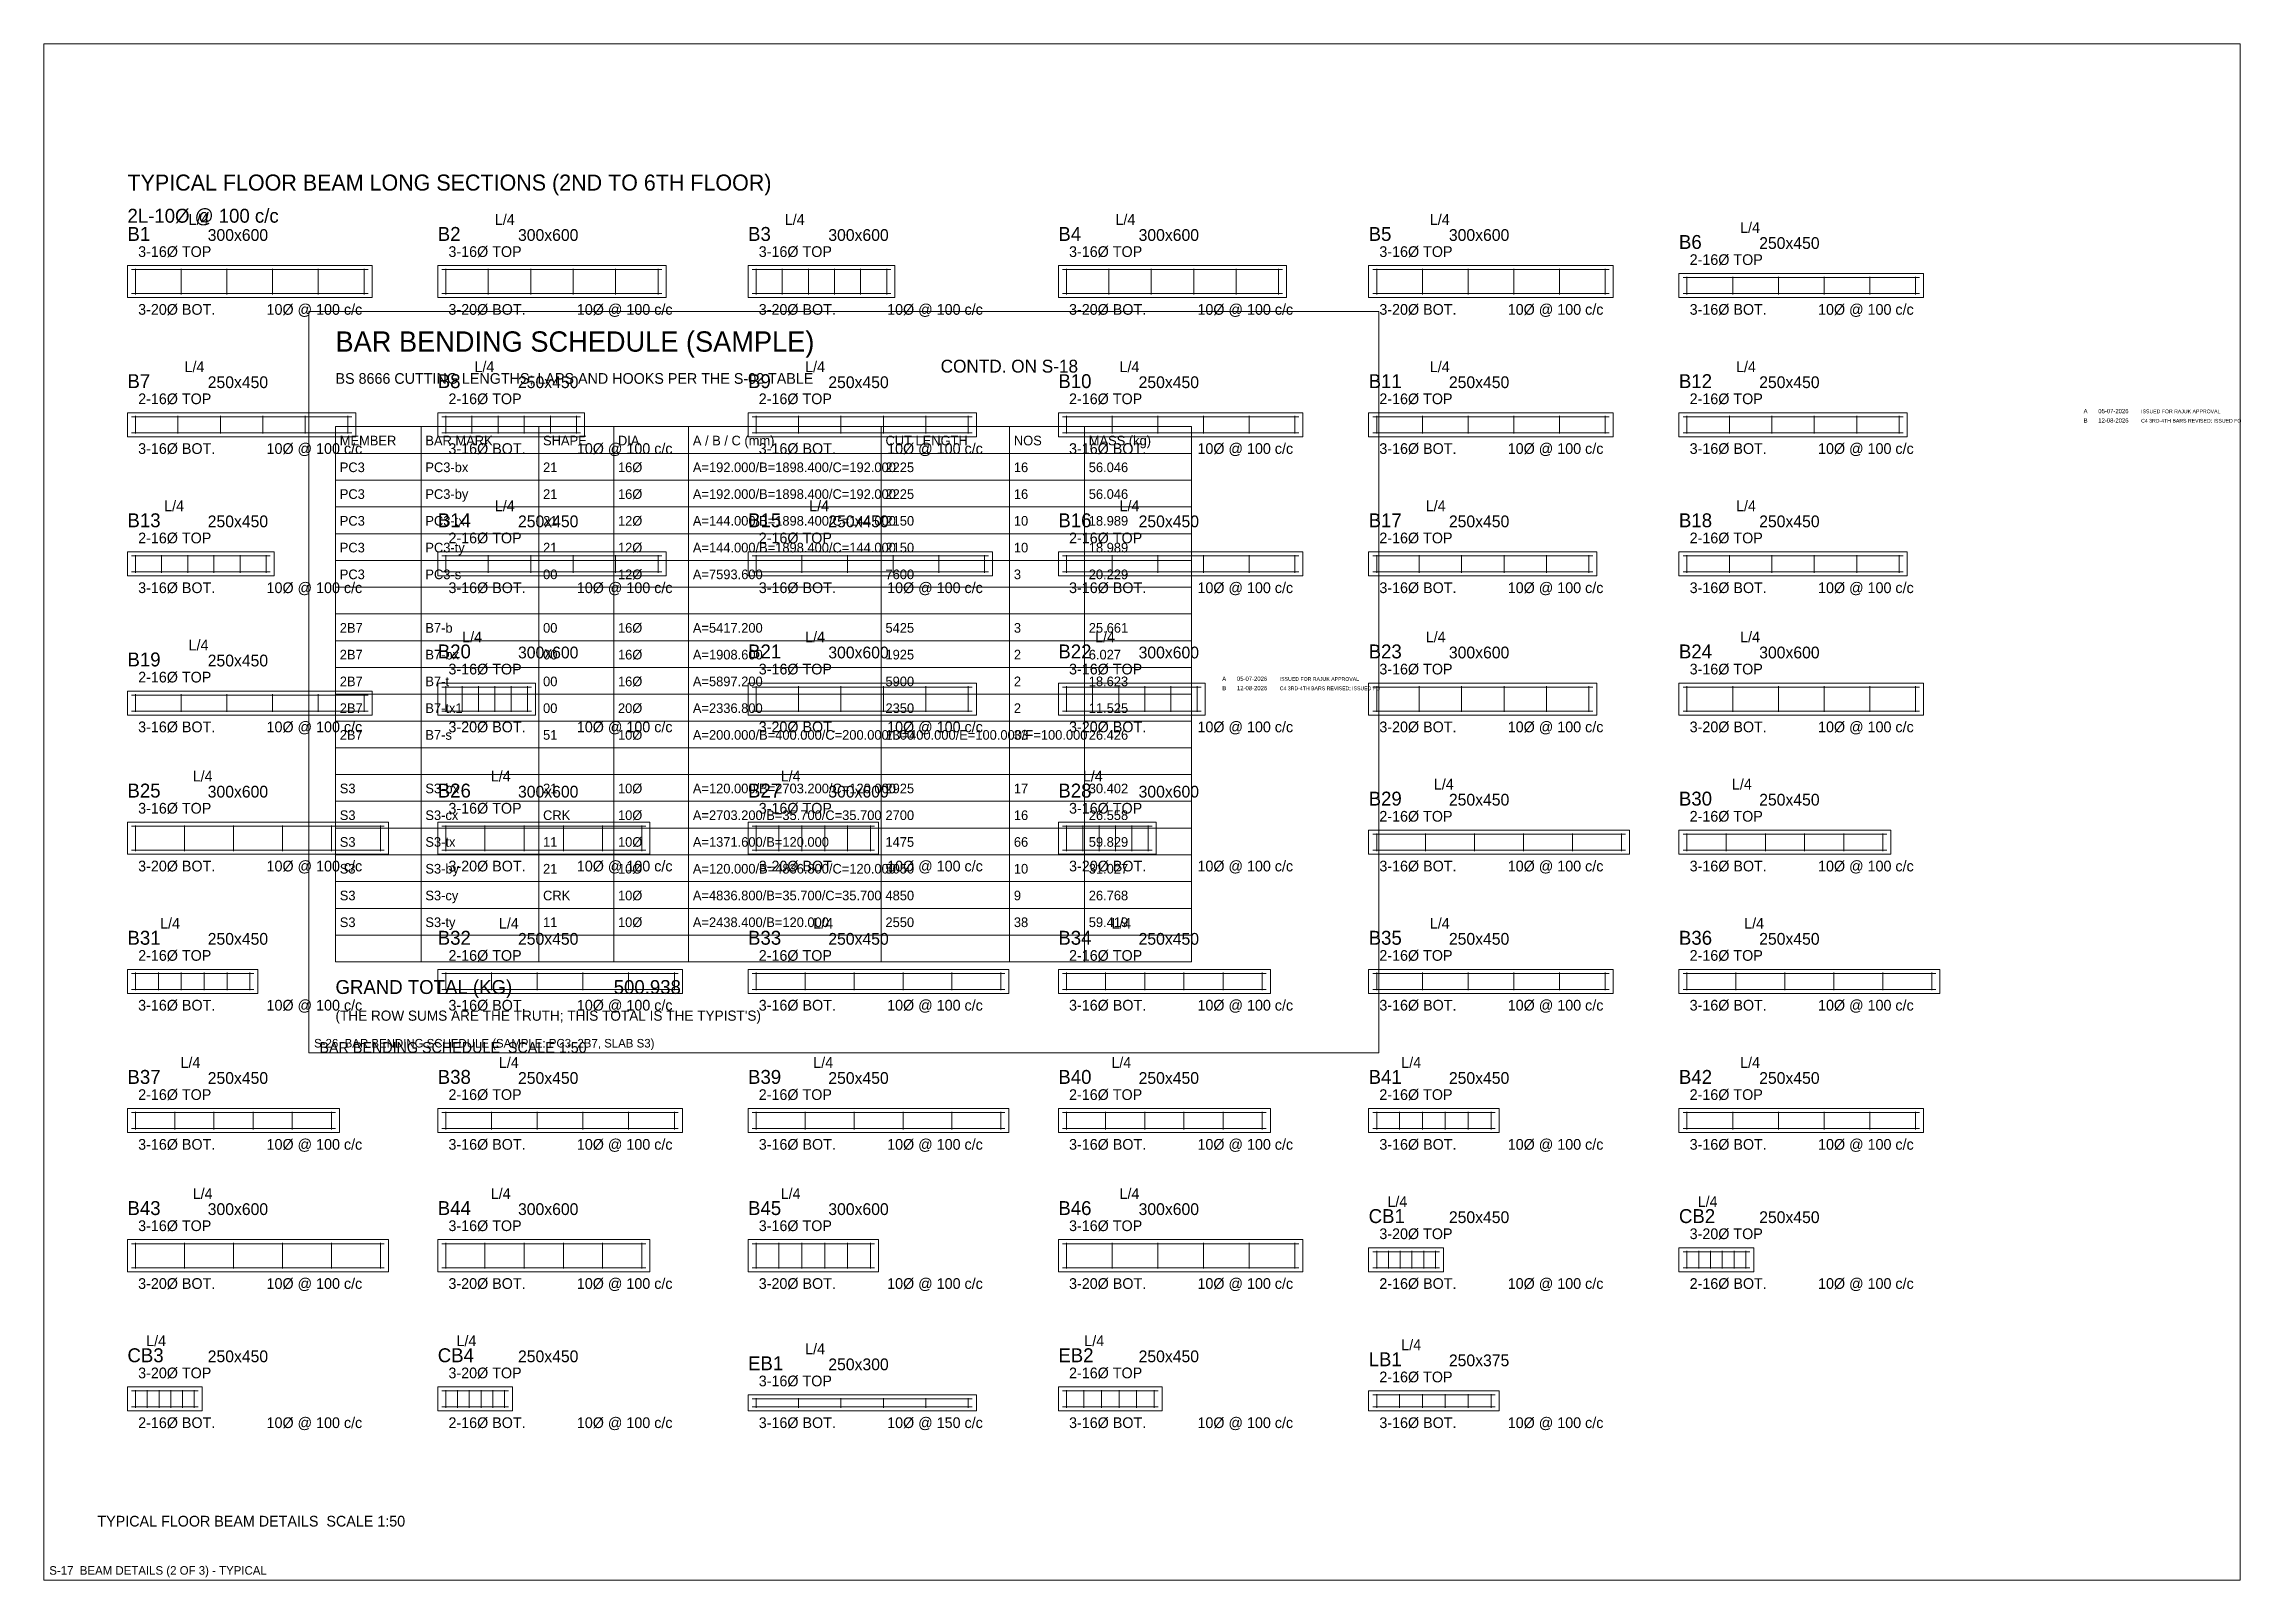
# Model space of a CAD drawing. Extents: x 1000 to 741800, y -207200 to 58400.
# Drawn here: x 95100 to 177200, y -137800 to -80400 of the extents above; entities that cross this region are included whole.
import ezdxf

# ---------------------------------------------------------------- set-up
doc = ezdxf.new("R2010")
doc.units = 0
doc.layers.get('0').update_dxf_attribs({"lineweight": 0, "plot": 0})
for name, color, linetype, lineweight, plot in [('Beam Line', 4, 'Continuous', 0, False), ('Rod-1', 6, 'Continuous', 0, False), ('Rod-2', 2, 'Continuous', 0, False), ('Rod-Stirrup', 3, 'Continuous', 0, False), ('Sheet', 7, 'Continuous', 0, False), ('Text-1', 7, 'Continuous', 0, False), ('Text-2', 7, 'Continuous', 0, False), ('TITLE', 7, 'Continuous', 0, False)]:
    doc.layers.add(name, color=color, linetype=linetype, lineweight=lineweight, plot=plot)

msp = doc.modelspace()

# ---------------------------------------------------------------- texts
at = {"layer": 'Sheet'}
for s, height, p in [('TYPICAL FLOOR BEAM LONG SECTIONS (2ND TO 6TH FLOOR)', 600, (98223.2, -85880)), ('BAR BENDING SCHEDULE (SAMPLE)', 760, (106000, -91900)), ('S-26  BAR BENDING SCHEDULE (SAMPLE: PC3, 2B7, SLAB S3)', 320, (105200, -117900)), ('BAR BENDING SCHEDULE  SCALE 1:50', 400, (105400, -118100)), ('TYPICAL FLOOR BEAM DETAILS  SCALE 1:50', 400, (97100, -135800)), ('S-17  BEAM DETAILS (2 OF 3) - TYPICAL', 320, (95300, -137600))]:
    msp.add_text(s, height=height, dxfattribs=at).set_placement(p)
at = {"layer": 'Text-1'}
for s, height, p in [('B1', 520, (98223.2, -87760)), ('300x600', 440, (101223.2, -87760)), ('B2', 520, (109823.2, -87760)), ('300x600', 440, (112823.2, -87760)), ('B3', 520, (121423.2, -87760)), ('300x600', 440, (124423.2, -87760)), ('B4', 520, (133023.2, -87760)), ('300x600', 440, (136023.2, -87760)), ('B5', 520, (144623.2, -87760)), ('300x600', 440, (147623.2, -87760)), ('B6', 520, (156223.2, -88060)), ('250x450', 440, (159223.2, -88060)), ('B7', 520, (98223.2, -93260)), ('BS 8666 CUTTING LENGTHS; LAPS AND HOOKS PER THE S-02 TABLE', 400, (106000, -93100)), ('B8', 520, (109823.2, -93260)), ('B9', 520, (121423.2, -93260)), ('B10', 520, (133023.2, -93260)), ('B11', 520, (144623.2, -93260)), ('B12', 520, (156223.2, -93260)), ('250x450', 440, (101223.2, -93260)), ('250x450', 440, (112823.2, -93260)), ('250x450', 440, (124423.2, -93260)), ('250x450', 440, (136023.2, -93260)), ('250x450', 440, (147623.2, -93260)), ('250x450', 440, (159223.2, -93260)), ('MEMBER', 360, (106160, -95400)), ('BAR MARK', 360, (109360, -95400)), ('SHAPE', 360, (113760, -95400)), ('DIA', 360, (116560, -95400)), ('A / B / C (mm)', 360, (119360, -95400)), ('CUT LENGTH', 360, (126560, -95400)), ('NOS', 360, (131360, -95400)), ('MASS (kg)', 360, (134160, -95400)), ('PC3', 360, (106160, -96400)), ('PC3-bx', 360, (109360, -96400)), ('21', 360, (113760, -96400)), ('16%%C', 360, (116560, -96400)), ('A=192.000/B=1898.400/C=192.000', 360, (119360, -96400)), ('2225', 360, (126560, -96400)), ('16', 360, (131360, -96400)), ('56.046', 360, (134160, -96400)), ('PC3', 360, (106160, -97400)), ('PC3-by', 360, (109360, -97400)), ('21', 360, (113760, -97400)), ('16%%C', 360, (116560, -97400)), ('A=192.000/B=1898.400/C=192.000', 360, (119360, -97400)), ('2225', 360, (126560, -97400)), ('16', 360, (131360, -97400)), ('56.046', 360, (134160, -97400)), ('B13', 520, (98223.2, -98460)), ('250x450', 440, (101223.2, -98460)), ('PC3', 360, (106160, -98400)), ('PC3-tx', 360, (109360, -98400)), ('B14', 520, (109823.2, -98460)), ('250x450', 440, (112823.2, -98460)), ('21', 360, (113760, -98400)), ('12%%C', 360, (116560, -98400)), ('A=144.000/B=1898.400/C=144.000', 360, (119360, -98400)), ('B15', 520, (121423.2, -98460)), ('250x450', 440, (124423.2, -98460)), ('2150', 360, (126560, -98400)), ('10', 360, (131360, -98400)), ('B16', 520, (133023.2, -98460)), ('18.989', 360, (134160, -98400)), ('250x450', 440, (136023.2, -98460)), ('B17', 520, (144623.2, -98460)), ('250x450', 440, (147623.2, -98460)), ('B18', 520, (156223.2, -98460)), ('250x450', 440, (159223.2, -98460)), ('PC3', 360, (106160, -99400)), ('PC3-ty', 360, (109360, -99400)), ('21', 360, (113760, -99400)), ('12%%C', 360, (116560, -99400)), ('A=144.000/B=1898.400/C=144.000', 360, (119360, -99400)), ('2150', 360, (126560, -99400)), ('10', 360, (131360, -99400)), ('18.989', 360, (134160, -99400)), ('PC3', 360, (106160, -100400)), ('PC3-s', 360, (109360, -100400)), ('00', 360, (113760, -100400)), ('12%%C', 360, (116560, -100400)), ('A=7593.600', 360, (119360, -100400)), ('7600', 360, (126560, -100400)), ('3', 360, (131360, -100400)), ('20.229', 360, (134160, -100400)), ('2B7', 360, (106160, -102400)), ('B7-b', 360, (109360, -102400)), ('00', 360, (113760, -102400)), ('16%%C', 360, (116560, -102400)), ('A=5417.200', 360, (119360, -102400)), ('5425', 360, (126560, -102400)), ('3', 360, (131360, -102400)), ('25.661', 360, (134160, -102400)), ('B19', 520, (98223.2, -103660)), ('250x450', 440, (101223.2, -103660)), ('2B7', 360, (106160, -103400)), ('B7-bx', 360, (109360, -103400)), ('B20', 520, (109823.2, -103360)), ('300x600', 440, (112823.2, -103360)), ('00', 360, (113760, -103400)), ('16%%C', 360, (116560, -103400)), ('A=1908.600', 360, (119360, -103400)), ('B21', 520, (121423.2, -103360)), ('300x600', 440, (124423.2, -103360)), ('1925', 360, (126560, -103400)), ('2', 360, (131360, -103400)), ('B22', 520, (133023.2, -103360)), ('6.027', 360, (134160, -103400)), ('300x600', 440, (136023.2, -103360)), ('B23', 520, (144623.2, -103360)), ('300x600', 440, (147623.2, -103360)), ('B24', 520, (156223.2, -103360)), ('300x600', 440, (159223.2, -103360)), ('2B7', 360, (106160, -104400)), ('B7-t', 360, (109360, -104400)), ('00', 360, (113760, -104400)), ('16%%C', 360, (116560, -104400)), ('A=5897.200', 360, (119360, -104400)), ('5900', 360, (126560, -104400)), ('2', 360, (131360, -104400)), ('18.623', 360, (134160, -104400)), ('2B7', 360, (106160, -105400)), ('B7-tx1', 360, (109360, -105400)), ('00', 360, (113760, -105400)), ('20%%C', 360, (116560, -105400)), ('A=2336.800', 360, (119360, -105400)), ('2350', 360, (126560, -105400)), ('2', 360, (131360, -105400)), ('11.525', 360, (134160, -105400)), ('2B7', 360, (106160, -106400)), ('B7-s', 360, (109360, -106400)), ('51', 360, (113760, -106400)), ('10%%C', 360, (116560, -106400)), ('A=200.000/B=400.000/C=200.000/D=400.000/E=100.000/F=100.000', 360, (119360, -106400)), ('1300', 360, (126560, -106400)), ('33', 360, (131360, -106400)), ('26.426', 360, (134160, -106400)), ('B25', 520, (98223.2, -108560)), ('300x600', 440, (101223.2, -108560)), ('S3', 360, (106160, -108400)), ('S3-bx', 360, (109360, -108400)), ('B26', 520, (109823.2, -108560)), ('300x600', 440, (112823.2, -108560)), ('21', 360, (113760, -108400)), ('10%%C', 360, (116560, -108400)), ('A=120.000/B=2703.200/C=120.000', 360, (119360, -108400)), ('B27', 520, (121423.2, -108560)), ('300x600', 440, (124423.2, -108560)), ('2925', 360, (126560, -108400)), ('17', 360, (131360, -108400)), ('B28', 520, (133023.2, -108560)), ('30.402', 360, (134160, -108400)), ('300x600', 440, (136023.2, -108560)), ('B29', 520, (144623.2, -108860)), ('B30', 520, (156223.2, -108860)), ('S3', 360, (106160, -109400)), ('S3-cx', 360, (109360, -109400)), ('CRK', 360, (113760, -109400)), ('10%%C', 360, (116560, -109400)), ('A=2703.200/B=35.700/C=35.700', 360, (119360, -109400)), ('2700', 360, (126560, -109400)), ('16', 360, (131360, -109400)), ('26.558', 360, (134160, -109400)), ('250x450', 440, (147623.2, -108860)), ('250x450', 440, (159223.2, -108860)), ('S3', 360, (106160, -110400)), ('S3-tx', 360, (109360, -110400)), ('11', 360, (113760, -110400)), ('10%%C', 360, (116560, -110400)), ('A=1371.600/B=120.000', 360, (119360, -110400)), ('1475', 360, (126560, -110400)), ('66', 360, (131360, -110400)), ('59.829', 360, (134160, -110400)), ('S3', 360, (106160, -111400)), ('S3-by', 360, (109360, -111400)), ('21', 360, (113760, -111400)), ('10%%C', 360, (116560, -111400)), ('A=120.000/B=4836.800/C=120.000', 360, (119360, -111400)), ('5050', 360, (126560, -111400)), ('10', 360, (131360, -111400)), ('31.027', 360, (134160, -111400)), ('S3', 360, (106160, -112400)), ('S3-cy', 360, (109360, -112400)), ('CRK', 360, (113760, -112400)), ('10%%C', 360, (116560, -112400)), ('A=4836.800/B=35.700/C=35.700', 360, (119360, -112400)), ('4850', 360, (126560, -112400)), ('9', 360, (131360, -112400)), ('26.768', 360, (134160, -112400)), ('S3', 360, (106160, -113400)), ('S3-ty', 360, (109360, -113400)), ('11', 360, (113760, -113400)), ('10%%C', 360, (116560, -113400)), ('A=2438.400/B=120.000', 360, (119360, -113400)), ('2550', 360, (126560, -113400)), ('38', 360, (131360, -113400)), ('59.419', 360, (134160, -113400)), ('B31', 520, (98223.2, -114060)), ('250x450', 440, (101223.2, -114060)), ('B32', 520, (109823.2, -114060)), ('250x450', 440, (112823.2, -114060)), ('B33', 520, (121423.2, -114060)), ('250x450', 440, (124423.2, -114060)), ('B34', 520, (133023.2, -114060)), ('250x450', 440, (136023.2, -114060)), ('B35', 520, (144623.2, -114060)), ('250x450', 440, (147623.2, -114060)), ('B36', 520, (156223.2, -114060)), ('250x450', 440, (159223.2, -114060)), ('GRAND TOTAL (KG)', 520, (106000, -115900)), ('500.938', 520, (116400, -115900)), ('B37', 520, (98223.2, -119260)), ('250x450', 440, (101223.2, -119260)), ('B38', 520, (109823.2, -119260)), ('250x450', 440, (112823.2, -119260)), ('B39', 520, (121423.2, -119260)), ('250x450', 440, (124423.2, -119260)), ('B40', 520, (133023.2, -119260)), ('250x450', 440, (136023.2, -119260)), ('B41', 520, (144623.2, -119260)), ('250x450', 440, (147623.2, -119260)), ('B42', 520, (156223.2, -119260)), ('250x450', 440, (159223.2, -119260)), ('B43', 520, (98223.2, -124160)), ('300x600', 440, (101223.2, -124160)), ('B44', 520, (109823.2, -124160)), ('300x600', 440, (112823.2, -124160)), ('B45', 520, (121423.2, -124160)), ('300x600', 440, (124423.2, -124160)), ('B46', 520, (133023.2, -124160)), ('300x600', 440, (136023.2, -124160)), ('CB1', 520, (144623.2, -124460)), ('CB2', 520, (156223.2, -124460)), ('250x450', 440, (147623.2, -124460)), ('250x450', 440, (159223.2, -124460)), ('CB3', 520, (98223.2, -129660)), ('250x450', 440, (101223.2, -129660)), ('CB4', 520, (109823.2, -129660)), ('250x450', 440, (112823.2, -129660)), ('EB1', 520, (121423.2, -129960)), ('250x300', 440, (124423.2, -129960)), ('EB2', 520, (133023.2, -129660)), ('250x450', 440, (136023.2, -129660)), ('LB1', 520, (144623.2, -129810)), ('250x375', 440, (147623.2, -129810))]:
    msp.add_text(s, height=height, dxfattribs=at).set_placement(p)
at = {"layer": 'Text-2'}
for s, height, p in [('2L-10%%c @ 100 c/c', 520, (98223.2, -87080)), ('L/4', 400, (100509.2, -87160)), ('L/4', 400, (111956.8, -87160)), ('L/4', 400, (122794.8, -87160)), ('L/4', 400, (135156.8, -87160)), ('L/4', 400, (146909.2, -87160)), ('L/4', 400, (158509.2, -87460)), ('3-16%%C TOP', 400, (98623.2, -88360)), ('3-16%%C TOP', 400, (110223.2, -88360)), ('3-16%%C TOP', 400, (121823.2, -88360)), ('3-16%%C TOP', 400, (133423.2, -88360)), ('3-16%%C TOP', 400, (145023.2, -88360)), ('2-16%%C TOP', 400, (156623.2, -88660)), ('3-20%%C BOT.', 400, (98623.2, -90520)), ('10%%C @ 100 c/c', 400, (103423.2, -90520)), ('3-20%%C BOT.', 400, (110223.2, -90520)), ('10%%C @ 100 c/c', 400, (115023.2, -90520)), ('3-20%%C BOT.', 400, (121823.2, -90520)), ('10%%C @ 100 c/c', 400, (126623.2, -90520)), ('3-20%%C BOT.', 400, (133423.2, -90520)), ('10%%C @ 100 c/c', 400, (138223.2, -90520)), ('3-20%%C BOT.', 400, (145023.2, -90520)), ('10%%C @ 100 c/c', 400, (149823.2, -90520)), ('3-16%%C BOT.', 400, (156623.2, -90520)), ('10%%C @ 100 c/c', 400, (161423.2, -90520)), ('L/4', 400, (100356.8, -92660)), ('L/4', 400, (111194.8, -92660)), ('L/4', 400, (123556.8, -92660)), ('CONTD. ON S-18', 480, (128623.2, -92680)), ('L/4', 400, (135309.2, -92660)), ('L/4', 400, (146909.2, -92660)), ('L/4', 400, (158356.8, -92660)), ('2-16%%C TOP', 400, (98623.2, -93860)), ('2-16%%C TOP', 400, (110223.2, -93860)), ('2-16%%C TOP', 400, (121823.2, -93860)), ('2-16%%C TOP', 400, (133423.2, -93860)), ('2-16%%C TOP', 400, (145023.2, -93860)), ('2-16%%C TOP', 400, (156623.2, -93860)), ('3-16%%C BOT.', 400, (98623.2, -95720)), ('10%%C @ 100 c/c', 400, (103423.2, -95720)), ('3-16%%C BOT.', 400, (110223.2, -95720)), ('10%%C @ 100 c/c', 400, (115023.2, -95720)), ('3-16%%C BOT.', 400, (121823.2, -95720)), ('10%%C @ 100 c/c', 400, (126623.2, -95720)), ('3-16%%C BOT.', 400, (133423.2, -95720)), ('10%%C @ 100 c/c', 400, (138223.2, -95720)), ('3-16%%C BOT.', 400, (145023.2, -95720)), ('10%%C @ 100 c/c', 400, (149823.2, -95720)), ('3-16%%C BOT.', 400, (156623.2, -95720)), ('10%%C @ 100 c/c', 400, (161423.2, -95720)), ('L/4', 400, (99594.8, -97860)), ('L/4', 400, (111956.8, -97860)), ('L/4', 400, (123709.2, -97860)), ('L/4', 400, (135309.2, -97860)), ('L/4', 400, (146756.8, -97860)), ('L/4', 400, (158356.8, -97860)), ('2-16%%C TOP', 400, (98623.2, -99060)), ('2-16%%C TOP', 400, (110223.2, -99060)), ('2-16%%C TOP', 400, (121823.2, -99060)), ('2-16%%C TOP', 400, (133423.2, -99060)), ('2-16%%C TOP', 400, (145023.2, -99060)), ('2-16%%C TOP', 400, (156623.2, -99060)), ('3-16%%C BOT.', 400, (98623.2, -100920)), ('10%%C @ 100 c/c', 400, (103423.2, -100920)), ('3-16%%C BOT.', 400, (110223.2, -100920)), ('10%%C @ 100 c/c', 400, (115023.2, -100920)), ('3-16%%C BOT.', 400, (121823.2, -100920)), ('10%%C @ 100 c/c', 400, (126623.2, -100920)), ('3-16%%C BOT.', 400, (133423.2, -100920)), ('10%%C @ 100 c/c', 400, (138223.2, -100920)), ('3-16%%C BOT.', 400, (145023.2, -100920)), ('10%%C @ 100 c/c', 400, (149823.2, -100920)), ('3-16%%C BOT.', 400, (156623.2, -100920)), ('10%%C @ 100 c/c', 400, (161423.2, -100920)), ('L/4', 400, (110737.6, -102760)), ('L/4', 400, (123556.8, -102760)), ('L/4', 400, (134394.8, -102760)), ('L/4', 400, (146756.8, -102760)), ('L/4', 400, (158509.2, -102760)), ('L/4', 400, (100509.2, -103060)), ('2-16%%C TOP', 400, (98623.2, -104260)), ('3-16%%C TOP', 400, (110223.2, -103960)), ('3-16%%C TOP', 400, (121823.2, -103960)), ('3-16%%C TOP', 400, (133423.2, -103960)), ('3-16%%C TOP', 400, (145023.2, -103960)), ('3-16%%C TOP', 400, (156623.2, -103960)), ('3-16%%C BOT.', 400, (98623.2, -106120)), ('10%%C @ 100 c/c', 400, (103423.2, -106120)), ('3-20%%C BOT.', 400, (110223.2, -106120)), ('10%%C @ 100 c/c', 400, (115023.2, -106120)), ('3-20%%C BOT.', 400, (121823.2, -106120)), ('10%%C @ 100 c/c', 400, (126623.2, -106120)), ('3-20%%C BOT.', 400, (133423.2, -106120)), ('10%%C @ 100 c/c', 400, (138223.2, -106120)), ('3-20%%C BOT.', 400, (145023.2, -106120)), ('10%%C @ 100 c/c', 400, (149823.2, -106120)), ('3-20%%C BOT.', 400, (156623.2, -106120)), ('10%%C @ 100 c/c', 400, (161423.2, -106120)), ('L/4', 400, (100661.6, -107960)), ('L/4', 400, (111804.4, -107960)), ('L/4', 400, (122642.4, -107960)), ('L/4', 400, (133937.6, -107960)), ('L/4', 400, (147061.6, -108260)), ('L/4', 400, (158204.4, -108260)), ('3-16%%C TOP', 400, (98623.2, -109160)), ('3-16%%C TOP', 400, (110223.2, -109160)), ('3-16%%C TOP', 400, (121823.2, -109160)), ('3-16%%C TOP', 400, (133423.2, -109160)), ('2-16%%C TOP', 400, (145023.2, -109460)), ('2-16%%C TOP', 400, (156623.2, -109460)), ('3-20%%C BOT.', 400, (98623.2, -111320)), ('10%%C @ 100 c/c', 400, (103423.2, -111320)), ('3-20%%C BOT.', 400, (110223.2, -111320)), ('10%%C @ 100 c/c', 400, (115023.2, -111320)), ('3-20%%C BOT.', 400, (121823.2, -111320)), ('10%%C @ 100 c/c', 400, (126623.2, -111320)), ('3-20%%C BOT.', 400, (133423.2, -111320)), ('10%%C @ 100 c/c', 400, (138223.2, -111320)), ('3-16%%C BOT.', 400, (145023.2, -111320)), ('10%%C @ 100 c/c', 400, (149823.2, -111320)), ('3-16%%C BOT.', 400, (156623.2, -111320)), ('10%%C @ 100 c/c', 400, (161423.2, -111320)), ('L/4', 400, (99442.4, -113460)), ('L/4', 400, (112109.2, -113460)), ('L/4', 400, (123861.6, -113460)), ('L/4', 400, (135004.4, -113460)), ('L/4', 400, (146909.2, -113460)), ('L/4', 400, (158661.6, -113460)), ('2-16%%C TOP', 400, (98623.2, -114660)), ('2-16%%C TOP', 400, (110223.2, -114660)), ('2-16%%C TOP', 400, (121823.2, -114660)), ('2-16%%C TOP', 400, (133423.2, -114660)), ('2-16%%C TOP', 400, (145023.2, -114660)), ('2-16%%C TOP', 400, (156623.2, -114660)), ('3-16%%C BOT.', 400, (98623.2, -116520)), ('10%%C @ 100 c/c', 400, (103423.2, -116520)), ("(THE ROW SUMS ARE THE TRUTH; THIS TOTAL IS THE TYPIST'S)", 380, (106000, -116900)), ('3-16%%C BOT.', 400, (110223.2, -116520)), ('10%%C @ 100 c/c', 400, (115023.2, -116520)), ('3-16%%C BOT.', 400, (121823.2, -116520)), ('10%%C @ 100 c/c', 400, (126623.2, -116520)), ('3-16%%C BOT.', 400, (133423.2, -116520)), ('10%%C @ 100 c/c', 400, (138223.2, -116520)), ('3-16%%C BOT.', 400, (145023.2, -116520)), ('10%%C @ 100 c/c', 400, (149823.2, -116520)), ('3-16%%C BOT.', 400, (156623.2, -116520)), ('10%%C @ 100 c/c', 400, (161423.2, -116520)), ('L/4', 400, (100204.4, -118660)), ('L/4', 400, (112109.2, -118660)), ('L/4', 400, (123861.6, -118660)), ('L/4', 400, (135004.4, -118660)), ('L/4', 400, (145842.4, -118660)), ('L/4', 400, (158509.2, -118660)), ('2-16%%C TOP', 400, (98623.2, -119860)), ('2-16%%C TOP', 400, (110223.2, -119860)), ('2-16%%C TOP', 400, (121823.2, -119860)), ('2-16%%C TOP', 400, (133423.2, -119860)), ('2-16%%C TOP', 400, (145023.2, -119860)), ('2-16%%C TOP', 400, (156623.2, -119860)), ('3-16%%C BOT.', 400, (98623.2, -121720)), ('10%%C @ 100 c/c', 400, (103423.2, -121720)), ('3-16%%C BOT.', 400, (110223.2, -121720)), ('10%%C @ 100 c/c', 400, (115023.2, -121720)), ('3-16%%C BOT.', 400, (121823.2, -121720)), ('10%%C @ 100 c/c', 400, (126623.2, -121720)), ('3-16%%C BOT.', 400, (133423.2, -121720)), ('10%%C @ 100 c/c', 400, (138223.2, -121720)), ('3-16%%C BOT.', 400, (145023.2, -121720)), ('10%%C @ 100 c/c', 400, (149823.2, -121720)), ('3-16%%C BOT.', 400, (156623.2, -121720)), ('10%%C @ 100 c/c', 400, (161423.2, -121720)), ('L/4', 400, (100661.6, -123560)), ('L/4', 400, (111804.4, -123560)), ('L/4', 400, (122642.4, -123560)), ('L/4', 400, (135309.2, -123560)), ('L/4', 400, (145322.7, -123860)), ('L/4', 400, (156922.7, -123860)), ('3-16%%C TOP', 400, (98623.2, -124760)), ('3-16%%C TOP', 400, (110223.2, -124760)), ('3-16%%C TOP', 400, (121823.2, -124760)), ('3-16%%C TOP', 400, (133423.2, -124760)), ('3-20%%C TOP', 400, (145023.2, -125060)), ('3-20%%C TOP', 400, (156623.2, -125060)), ('3-20%%C BOT.', 400, (98623.2, -126920)), ('10%%C @ 100 c/c', 400, (103423.2, -126920)), ('3-20%%C BOT.', 400, (110223.2, -126920)), ('10%%C @ 100 c/c', 400, (115023.2, -126920)), ('3-20%%C BOT.', 400, (121823.2, -126920)), ('10%%C @ 100 c/c', 400, (126623.2, -126920)), ('3-20%%C BOT.', 400, (133423.2, -126920)), ('10%%C @ 100 c/c', 400, (138223.2, -126920)), ('2-16%%C BOT.', 400, (145023.2, -126920)), ('10%%C @ 100 c/c', 400, (149823.2, -126920)), ('2-16%%C BOT.', 400, (156623.2, -126920)), ('10%%C @ 100 c/c', 400, (161423.2, -126920)), ('L/4', 400, (98922.7, -129060)), ('L/4', 400, (110522.7, -129060)), ('L/4', 400, (133993.0676610755, -129060)), ('L/4', 400, (145842.4, -129210)), ('L/4', 400, (123556.8, -129360)), ('3-20%%C TOP', 400, (98623.2, -130260)), ('3-20%%C TOP', 400, (110223.2, -130260)), ('3-16%%C TOP', 400, (121823.2, -130560)), ('2-16%%C TOP', 400, (133423.2, -130260)), ('2-16%%C TOP', 400, (145023.2, -130410)), ('2-16%%C BOT.', 400, (98623.2, -132120)), ('10%%C @ 100 c/c', 400, (103423.2, -132120)), ('2-16%%C BOT.', 400, (110223.2, -132120)), ('10%%C @ 100 c/c', 400, (115023.2, -132120)), ('3-16%%C BOT.', 400, (121823.2, -132120)), ('10%%C @ 150 c/c', 400, (126623.2, -132120)), ('3-16%%C BOT.', 400, (133423.2, -132120)), ('10%%C @ 100 c/c', 400, (138223.2, -132120)), ('3-16%%C BOT.', 400, (145023.2, -132120)), ('10%%C @ 100 c/c', 400, (149823.2, -132120))]:
    msp.add_text(s, height=height, dxfattribs=at).set_placement(p)
at = {"layer": 'TITLE'}
for s, height, p in [('A', 160, (171350, -94200)), ('B', 160, (171350, -94550)), ('05-07-2026', 160, (171900, -94200)), ('12-08-2026', 160, (171900, -94550)), ('C4 3RD-4TH BARS REVISED; ISSUED FO', 140, (173500, -94550)), ('ISSUED FOR RAJUK APPROVAL', 140, (173500, -94200)), ('A', 160, (139150, -104200)), ('05-07-2026', 160, (139700, -104200)), ('ISSUED FOR RAJUK APPROVAL', 140, (141300, -104200)), ('B', 160, (139150, -104550)), ('12-08-2026', 160, (139700, -104550)), ('C4 3RD-4TH BARS REVISED; ISSUED FO', 140, (141300, -104550))]:
    msp.add_text(s, height=height, dxfattribs=at).set_placement(p)

# ---------------------------------------------------------------- linework, layer by layer
for p, q in [((106000, -94700), (138000, -94700)), ((106000, -94700), (106000, -114700)), ((109200, -94700), (109200, -114700)), ((113600, -94700), (113600, -114700)), ((116400, -94700), (116400, -114700)), ((119200, -94700), (119200, -114700)), ((126400, -94700), (126400, -114700)), ((131200, -94700), (131200, -114700)), ((134000, -94700), (134000, -114700)), ((138000, -94700), (138000, -114700)), ((106000, -95700), (138000, -95700)), ((106000, -96700), (138000, -96700)), ((106000, -97700), (138000, -97700)), ((106000, -98700), (138000, -98700)), ((106000, -99700), (138000, -99700)), ((106000, -100700), (138000, -100700)), ((106000, -101700), (138000, -101700)), ((106000, -102700), (138000, -102700)), ((106000, -103700), (138000, -103700)), ((106000, -104700), (138000, -104700)), ((106000, -105700), (138000, -105700)), ((106000, -106700), (138000, -106700)), ((106000, -107700), (138000, -107700)), ((106000, -108700), (138000, -108700)), ((106000, -109700), (138000, -109700)), ((106000, -110700), (138000, -110700)), ((106000, -111700), (138000, -111700)), ((106000, -112700), (138000, -112700)), ((106000, -113700), (138000, -113700)), ((106000, -114700), (138000, -114700))]:
    msp.add_line(p, q)
at = {"layer": 'Beam Line'}
for points in [[(98223.2, -89880), (107367.2, -89880), (107367.2, -88680), (98223.2, -88680)], [(109823.2, -89880), (118357.6, -89880), (118357.6, -88680), (109823.2, -88680)], [(121423.2, -89880), (126909.6, -89880), (126909.6, -88680), (121423.2, -88680)], [(133023.2, -89880), (141557.6, -89880), (141557.6, -88680), (133023.2, -88680)], [(144623.2, -89880), (153767.2, -89880), (153767.2, -88680), (144623.2, -88680)], [(156223.2, -89880), (165367.2, -89880), (165367.2, -88980), (156223.2, -88980)], [(98223.2, -95080), (106757.6, -95080), (106757.6, -94180), (98223.2, -94180)], [(109823.2, -95080), (115309.6, -95080), (115309.6, -94180), (109823.2, -94180)], [(121423.2, -95080), (129957.6, -95080), (129957.6, -94180), (121423.2, -94180)], [(133023.2, -95080), (142167.2, -95080), (142167.2, -94180), (133023.2, -94180)], [(144623.2, -95080), (153767.2, -95080), (153767.2, -94180), (144623.2, -94180)], [(156223.2, -95080), (164757.6, -95080), (164757.6, -94180), (156223.2, -94180)], [(98223.2, -100280), (103709.6, -100280), (103709.6, -99380), (98223.2, -99380)], [(109823.2, -100280), (118357.6, -100280), (118357.6, -99380), (109823.2, -99380)], [(121423.2, -100280), (130567.2, -100280), (130567.2, -99380), (121423.2, -99380)], [(133023.2, -100280), (142167.2, -100280), (142167.2, -99380), (133023.2, -99380)], [(144623.2, -100280), (153157.6, -100280), (153157.6, -99380), (144623.2, -99380)], [(156223.2, -100280), (164757.6, -100280), (164757.6, -99380), (156223.2, -99380)], [(98223.2, -105480), (107367.2, -105480), (107367.2, -104580), (98223.2, -104580)], [(109823.2, -105480), (113480.8, -105480), (113480.8, -104280), (109823.2, -104280)], [(121423.2, -105480), (129957.6, -105480), (129957.6, -104280), (121423.2, -104280)], [(133023.2, -105480), (138509.6, -105480), (138509.6, -104280), (133023.2, -104280)], [(144623.2, -105480), (153157.6, -105480), (153157.6, -104280), (144623.2, -104280)], [(156223.2, -105480), (165367.2, -105480), (165367.2, -104280), (156223.2, -104280)], [(98223.2, -110680), (107976.8, -110680), (107976.8, -109480), (98223.2, -109480)], [(109823.2, -110680), (117748, -110680), (117748, -109480), (109823.2, -109480)], [(121423.2, -110680), (126300, -110680), (126300, -109480), (121423.2, -109480)], [(133023.2, -110680), (136680.8, -110680), (136680.8, -109480), (133023.2, -109480)], [(144623.2, -110680), (154376.8, -110680), (154376.8, -109780), (144623.2, -109780)], [(156223.2, -110680), (164148, -110680), (164148, -109780), (156223.2, -109780)], [(98223.2, -115880), (103100, -115880), (103100, -114980), (98223.2, -114980)], [(109823.2, -115880), (118967.2, -115880), (118967.2, -114980), (109823.2, -114980)], [(121423.2, -115880), (131176.8, -115880), (131176.8, -114980), (121423.2, -114980)], [(133023.2, -115880), (140948, -115880), (140948, -114980), (133023.2, -114980)], [(144623.2, -115880), (153767.2, -115880), (153767.2, -114980), (144623.2, -114980)], [(156223.2, -115880), (165976.8, -115880), (165976.8, -114980), (156223.2, -114980)], [(98223.2, -121080), (106148, -121080), (106148, -120180), (98223.2, -120180)], [(109823.2, -121080), (118967.2, -121080), (118967.2, -120180), (109823.2, -120180)], [(121423.2, -121080), (131176.8, -121080), (131176.8, -120180), (121423.2, -120180)], [(133023.2, -121080), (140948, -121080), (140948, -120180), (133023.2, -120180)], [(144623.2, -121080), (149500, -121080), (149500, -120180), (144623.2, -120180)], [(156223.2, -121080), (165367.2, -121080), (165367.2, -120180), (156223.2, -120180)], [(98223.2, -126280), (107976.8, -126280), (107976.8, -125080), (98223.2, -125080)], [(109823.2, -126280), (117748, -126280), (117748, -125080), (109823.2, -125080)], [(121423.2, -126280), (126300, -126280), (126300, -125080), (121423.2, -125080)], [(133023.2, -126280), (142167.2, -126280), (142167.2, -125080), (133023.2, -125080)], [(144623.2, -126280), (147421.2, -126280), (147421.2, -125380), (144623.2, -125380)], [(156223.2, -126280), (159021.2, -126280), (159021.2, -125380), (156223.2, -125380)], [(98223.2, -131480), (101021.2, -131480), (101021.2, -130580), (98223.2, -130580)], [(109823.2, -131480), (112621.2, -131480), (112621.2, -130580), (109823.2, -130580)], [(121423.2, -131480), (129957.6, -131480), (129957.6, -130880), (121423.2, -130880)], [(133023.2, -131480), (136902.6706443019, -131480), (136902.6706443019, -130580), (133023.2, -130580)], [(144623.2, -131480), (149500, -131480), (149500, -130730), (144623.2, -130730)]]:
    msp.add_lwpolyline(points, close=True, dxfattribs=at)
at = {"layer": 'Rod-1'}
for p, q in [((98375.2, -88832), (107215.2, -88832)), ((109975.2, -88832), (118205.6, -88832)), ((121575.2, -88832), (126757.6, -88832)), ((133175.2, -88832), (141405.6, -88832)), ((144775.2, -88832), (153615.2, -88832)), ((156375.2, -89132), (165215.2, -89132)), ((98375.2, -94332), (106605.6, -94332)), ((109975.2, -94332), (115157.6, -94332)), ((121575.2, -94332), (129805.6, -94332)), ((133175.2, -94332), (142015.2, -94332)), ((144775.2, -94332), (153615.2, -94332)), ((156375.2, -94332), (164605.6, -94332)), ((98375.2, -99532), (103557.6, -99532)), ((109975.2, -99532), (118205.6, -99532)), ((121575.2, -99532), (130415.2, -99532)), ((133175.2, -99532), (142015.2, -99532)), ((144775.2, -99532), (153005.6, -99532)), ((156375.2, -99532), (164605.6, -99532)), ((98375.2, -104732), (107215.2, -104732)), ((109975.2, -104432), (113328.8, -104432)), ((121575.2, -104432), (129805.6, -104432)), ((133175.2, -104432), (138357.6, -104432)), ((144775.2, -104432), (153005.6, -104432)), ((156375.2, -104432), (165215.2, -104432)), ((98375.2, -109632), (107824.8, -109632)), ((109975.2, -109632), (117596, -109632)), ((121575.2, -109632), (126148, -109632)), ((133175.2, -109632), (136528.8, -109632)), ((144775.2, -109932), (154224.8, -109932)), ((156375.2, -109932), (163996, -109932)), ((98375.2, -115132), (102948, -115132)), ((109975.2, -115132), (118815.2, -115132)), ((121575.2, -115132), (131024.8, -115132)), ((133175.2, -115132), (140796, -115132)), ((144775.2, -115132), (153615.2, -115132)), ((156375.2, -115132), (165824.8, -115132)), ((98375.2, -120332), (105996, -120332)), ((109975.2, -120332), (118815.2, -120332)), ((121575.2, -120332), (131024.8, -120332)), ((133175.2, -120332), (140796, -120332)), ((144775.2, -120332), (149348, -120332)), ((156375.2, -120332), (165215.2, -120332)), ((98375.2, -125232), (107824.8, -125232)), ((109975.2, -125232), (117596, -125232)), ((121575.2, -125232), (126148, -125232)), ((133175.2, -125232), (142015.2, -125232)), ((144775.2, -125532), (147269.2, -125532)), ((156375.2, -125532), (158869.2, -125532)), ((98375.2, -130732), (100869.2, -130732)), ((109975.2, -130732), (112469.2, -130732)), ((121575.2, -131032), (129805.6, -131032)), ((133175.2, -130732), (136750.6706443019, -130732)), ((144775.2, -130882), (149348, -130882))]:
    msp.add_line(p, q, dxfattribs=at)
at = {"layer": 'Rod-2'}
for p, q in [((98375.2, -89728), (107215.2, -89728)), ((109975.2, -89728), (118205.6, -89728)), ((121575.2, -89728), (126757.6, -89728)), ((133175.2, -89728), (141405.6, -89728)), ((144775.2, -89728), (153615.2, -89728)), ((156375.2, -89728), (165215.2, -89728)), ((98375.2, -94928), (106605.6, -94928)), ((109975.2, -94928), (115157.6, -94928)), ((121575.2, -94928), (129805.6, -94928)), ((133175.2, -94928), (142015.2, -94928)), ((144775.2, -94928), (153615.2, -94928)), ((156375.2, -94928), (164605.6, -94928)), ((98375.2, -100128), (103557.6, -100128)), ((109975.2, -100128), (118205.6, -100128)), ((121575.2, -100128), (130415.2, -100128)), ((133175.2, -100128), (142015.2, -100128)), ((144775.2, -100128), (153005.6, -100128)), ((156375.2, -100128), (164605.6, -100128)), ((98375.2, -105328), (107215.2, -105328)), ((109975.2, -105328), (113328.8, -105328)), ((121575.2, -105328), (129805.6, -105328)), ((133175.2, -105328), (138357.6, -105328)), ((144775.2, -105328), (153005.6, -105328)), ((156375.2, -105328), (165215.2, -105328)), ((98375.2, -110528), (107824.8, -110528)), ((109975.2, -110528), (117596, -110528)), ((121575.2, -110528), (126148, -110528)), ((133175.2, -110528), (136528.8, -110528)), ((144775.2, -110528), (154224.8, -110528)), ((156375.2, -110528), (163996, -110528)), ((98375.2, -115728), (102948, -115728)), ((109975.2, -115728), (118815.2, -115728)), ((121575.2, -115728), (131024.8, -115728)), ((133175.2, -115728), (140796, -115728)), ((144775.2, -115728), (153615.2, -115728)), ((156375.2, -115728), (165824.8, -115728)), ((98375.2, -120928), (105996, -120928)), ((109975.2, -120928), (118815.2, -120928)), ((121575.2, -120928), (131024.8, -120928)), ((133175.2, -120928), (140796, -120928)), ((144775.2, -120928), (149348, -120928)), ((156375.2, -120928), (165215.2, -120928)), ((98375.2, -126128), (107824.8, -126128)), ((109975.2, -126128), (117596, -126128)), ((121575.2, -126128), (126148, -126128)), ((133175.2, -126128), (142015.2, -126128)), ((144775.2, -126128), (147269.2, -126128)), ((156375.2, -126128), (158869.2, -126128)), ((98375.2, -131328), (100869.2, -131328)), ((109975.2, -131328), (112469.2, -131328)), ((121575.2, -131328), (129805.6, -131328)), ((133175.2, -131328), (136750.6706443019, -131328)), ((144775.2, -131328), (149348, -131328))]:
    msp.add_line(p, q, dxfattribs=at)
at = {"layer": 'Rod-Stirrup'}
for p, q in [((98523.2, -89760), (98523.2, -88800)), ((100232, -89760), (100232, -88800)), ((101940.8, -89760), (101940.8, -88800)), ((103649.6, -89760), (103649.6, -88800)), ((105358.4, -89760), (105358.4, -88800)), ((107067.2, -89760), (107067.2, -88800)), ((110123.2, -89760), (110123.2, -88800)), ((111710.08, -89760), (111710.08, -88800)), ((113296.96, -89760), (113296.96, -88800)), ((114883.84, -89760), (114883.84, -88800)), ((116470.72, -89760), (116470.72, -88800)), ((118057.6, -89760), (118057.6, -88800)), ((121723.2, -89760), (121723.2, -88800)), ((122700.48, -89760), (122700.48, -88800)), ((123677.76, -89760), (123677.76, -88800)), ((124655.04, -89760), (124655.04, -88800)), ((125632.32, -89760), (125632.32, -88800)), ((126609.6, -89760), (126609.6, -88800)), ((133323.2, -89760), (133323.2, -88800)), ((134910.08, -89760), (134910.08, -88800)), ((136496.96, -89760), (136496.96, -88800)), ((138083.84, -89760), (138083.84, -88800)), ((139670.72, -89760), (139670.72, -88800)), ((141257.6, -89760), (141257.6, -88800)), ((144923.2, -89760), (144923.2, -88800)), ((146632, -89760), (146632, -88800)), ((148340.8, -89760), (148340.8, -88800)), ((150049.6, -89760), (150049.6, -88800)), ((151758.4, -89760), (151758.4, -88800)), ((153467.2, -89760), (153467.2, -88800)), ((156523.2, -89760), (156523.2, -89100)), ((158232, -89760), (158232, -89100)), ((159940.8, -89760), (159940.8, -89100)), ((161649.6, -89760), (161649.6, -89100)), ((163358.4, -89760), (163358.4, -89100)), ((165067.2, -89760), (165067.2, -89100)), ((98523.2, -94960), (98523.2, -94300)), ((100110.08, -94960), (100110.08, -94300)), ((101696.96, -94960), (101696.96, -94300)), ((103283.84, -94960), (103283.84, -94300)), ((104870.72, -94960), (104870.72, -94300)), ((106457.6, -94960), (106457.6, -94300)), ((110123.2, -94960), (110123.2, -94300)), ((111100.48, -94960), (111100.48, -94300)), ((112077.76, -94960), (112077.76, -94300)), ((113055.04, -94960), (113055.04, -94300)), ((114032.32, -94960), (114032.32, -94300)), ((115009.6, -94960), (115009.6, -94300)), ((121723.2, -94960), (121723.2, -94300)), ((123310.08, -94960), (123310.08, -94300)), ((124896.96, -94960), (124896.96, -94300)), ((126483.84, -94960), (126483.84, -94300)), ((128070.72, -94960), (128070.72, -94300)), ((129657.6, -94960), (129657.6, -94300)), ((133323.2, -94960), (133323.2, -94300)), ((135032, -94960), (135032, -94300)), ((136740.8, -94960), (136740.8, -94300)), ((138449.6, -94960), (138449.6, -94300)), ((140158.4, -94960), (140158.4, -94300)), ((141867.2, -94960), (141867.2, -94300)), ((144923.2, -94960), (144923.2, -94300)), ((146632, -94960), (146632, -94300)), ((148340.8, -94960), (148340.8, -94300)), ((150049.6, -94960), (150049.6, -94300)), ((151758.4, -94960), (151758.4, -94300)), ((153467.2, -94960), (153467.2, -94300)), ((156523.2, -94960), (156523.2, -94300)), ((158110.08, -94960), (158110.08, -94300)), ((159696.96, -94960), (159696.96, -94300)), ((161283.84, -94960), (161283.84, -94300)), ((162870.72, -94960), (162870.72, -94300)), ((164457.6, -94960), (164457.6, -94300)), ((98523.2, -100160), (98523.2, -99500)), ((99500.48, -100160), (99500.48, -99500)), ((100477.76, -100160), (100477.76, -99500)), ((101455.04, -100160), (101455.04, -99500)), ((102432.32, -100160), (102432.32, -99500)), ((103409.6, -100160), (103409.6, -99500)), ((110123.2, -100160), (110123.2, -99500)), ((111710.08, -100160), (111710.08, -99500)), ((113296.96, -100160), (113296.96, -99500)), ((114883.84, -100160), (114883.84, -99500)), ((116470.72, -100160), (116470.72, -99500)), ((118057.6, -100160), (118057.6, -99500)), ((121723.2, -100160), (121723.2, -99500)), ((123432, -100160), (123432, -99500)), ((125140.8, -100160), (125140.8, -99500)), ((126849.6, -100160), (126849.6, -99500)), ((128558.4, -100160), (128558.4, -99500)), ((130267.2, -100160), (130267.2, -99500)), ((133323.2, -100160), (133323.2, -99500)), ((135032, -100160), (135032, -99500)), ((136740.8, -100160), (136740.8, -99500)), ((138449.6, -100160), (138449.6, -99500)), ((140158.4, -100160), (140158.4, -99500)), ((141867.2, -100160), (141867.2, -99500)), ((144923.2, -100160), (144923.2, -99500)), ((146510.08, -100160), (146510.08, -99500)), ((148096.96, -100160), (148096.96, -99500)), ((149683.84, -100160), (149683.84, -99500)), ((151270.72, -100160), (151270.72, -99500)), ((152857.6, -100160), (152857.6, -99500)), ((156523.2, -100160), (156523.2, -99500)), ((158110.08, -100160), (158110.08, -99500)), ((159696.96, -100160), (159696.96, -99500)), ((161283.84, -100160), (161283.84, -99500)), ((162870.72, -100160), (162870.72, -99500)), ((164457.6, -100160), (164457.6, -99500)), ((98523.2, -105360), (98523.2, -104700)), ((100232, -105360), (100232, -104700)), ((101940.8, -105360), (101940.8, -104700)), ((103649.6, -105360), (103649.6, -104700)), ((105358.4, -105360), (105358.4, -104700)), ((107067.2, -105360), (107067.2, -104700)), ((110123.2, -105360), (110123.2, -104400)), ((110734.72, -105360), (110734.72, -104400)), ((111346.24, -105360), (111346.24, -104400)), ((111957.76, -105360), (111957.76, -104400)), ((112569.28, -105360), (112569.28, -104400)), ((113180.8, -105360), (113180.8, -104400)), ((121723.2, -105360), (121723.2, -104400)), ((123310.08, -105360), (123310.08, -104400)), ((124896.96, -105360), (124896.96, -104400)), ((126483.84, -105360), (126483.84, -104400)), ((128070.72, -105360), (128070.72, -104400)), ((129657.6, -105360), (129657.6, -104400)), ((133323.2, -105360), (133323.2, -104400)), ((134300.48, -105360), (134300.48, -104400)), ((135277.76, -105360), (135277.76, -104400)), ((136255.04, -105360), (136255.04, -104400)), ((137232.32, -105360), (137232.32, -104400)), ((138209.6, -105360), (138209.6, -104400)), ((144923.2, -105360), (144923.2, -104400)), ((146510.08, -105360), (146510.08, -104400)), ((148096.96, -105360), (148096.96, -104400)), ((149683.84, -105360), (149683.84, -104400)), ((151270.72, -105360), (151270.72, -104400)), ((152857.6, -105360), (152857.6, -104400)), ((156523.2, -105360), (156523.2, -104400)), ((158232, -105360), (158232, -104400)), ((159940.8, -105360), (159940.8, -104400)), ((161649.6, -105360), (161649.6, -104400)), ((163358.4, -105360), (163358.4, -104400)), ((165067.2, -105360), (165067.2, -104400)), ((98523.2, -110560), (98523.2, -109600)), ((100353.92, -110560), (100353.92, -109600)), ((102184.64, -110560), (102184.64, -109600)), ((104015.36, -110560), (104015.36, -109600)), ((105846.08, -110560), (105846.08, -109600)), ((107676.8, -110560), (107676.8, -109600)), ((110123.2, -110560), (110123.2, -109600)), ((111588.16, -110560), (111588.16, -109600)), ((113053.12, -110560), (113053.12, -109600)), ((114518.08, -110560), (114518.08, -109600)), ((115983.04, -110560), (115983.04, -109600)), ((117448, -110560), (117448, -109600)), ((121723.2, -110560), (121723.2, -109600)), ((122578.56, -110560), (122578.56, -109600)), ((123433.92, -110560), (123433.92, -109600)), ((124289.28, -110560), (124289.28, -109600)), ((125144.64, -110560), (125144.64, -109600)), ((126000, -110560), (126000, -109600)), ((133323.2, -110560), (133323.2, -109600)), ((133934.72, -110560), (133934.72, -109600)), ((134546.24, -110560), (134546.24, -109600)), ((135157.76, -110560), (135157.76, -109600)), ((135769.28, -110560), (135769.28, -109600)), ((136380.8, -110560), (136380.8, -109600)), ((144923.2, -110560), (144923.2, -109900)), ((146753.92, -110560), (146753.92, -109900)), ((148584.64, -110560), (148584.64, -109900)), ((150415.36, -110560), (150415.36, -109900)), ((152246.08, -110560), (152246.08, -109900)), ((154076.8, -110560), (154076.8, -109900)), ((156523.2, -110560), (156523.2, -109900)), ((157988.16, -110560), (157988.16, -109900)), ((159453.12, -110560), (159453.12, -109900)), ((160918.08, -110560), (160918.08, -109900)), ((162383.04, -110560), (162383.04, -109900)), ((163848, -110560), (163848, -109900)), ((98523.2, -115760), (98523.2, -115100)), ((99378.56, -115760), (99378.56, -115100)), ((100233.92, -115760), (100233.92, -115100)), ((101089.28, -115760), (101089.28, -115100)), ((101944.64, -115760), (101944.64, -115100)), ((102800, -115760), (102800, -115100)), ((110123.2, -115760), (110123.2, -115100)), ((111832, -115760), (111832, -115100)), ((113540.8, -115760), (113540.8, -115100)), ((115249.6, -115760), (115249.6, -115100)), ((116958.4, -115760), (116958.4, -115100)), ((118667.2, -115760), (118667.2, -115100)), ((121723.2, -115760), (121723.2, -115100)), ((123553.92, -115760), (123553.92, -115100)), ((125384.64, -115760), (125384.64, -115100)), ((127215.36, -115760), (127215.36, -115100)), ((129046.08, -115760), (129046.08, -115100)), ((130876.8, -115760), (130876.8, -115100)), ((133323.2, -115760), (133323.2, -115100)), ((134788.16, -115760), (134788.16, -115100)), ((136253.12, -115760), (136253.12, -115100)), ((137718.08, -115760), (137718.08, -115100)), ((139183.04, -115760), (139183.04, -115100)), ((140648, -115760), (140648, -115100)), ((144923.2, -115760), (144923.2, -115100)), ((146632, -115760), (146632, -115100)), ((148340.8, -115760), (148340.8, -115100)), ((150049.6, -115760), (150049.6, -115100)), ((151758.4, -115760), (151758.4, -115100)), ((153467.2, -115760), (153467.2, -115100)), ((156523.2, -115760), (156523.2, -115100)), ((158353.92, -115760), (158353.92, -115100)), ((160184.64, -115760), (160184.64, -115100)), ((162015.36, -115760), (162015.36, -115100)), ((163846.08, -115760), (163846.08, -115100)), ((165676.8, -115760), (165676.8, -115100)), ((98523.2, -120960), (98523.2, -120300)), ((99988.16, -120960), (99988.16, -120300)), ((101453.12, -120960), (101453.12, -120300)), ((102918.08, -120960), (102918.08, -120300)), ((104383.04, -120960), (104383.04, -120300)), ((105848, -120960), (105848, -120300)), ((110123.2, -120960), (110123.2, -120300)), ((111832, -120960), (111832, -120300)), ((113540.8, -120960), (113540.8, -120300)), ((115249.6, -120960), (115249.6, -120300)), ((116958.4, -120960), (116958.4, -120300)), ((118667.2, -120960), (118667.2, -120300)), ((121723.2, -120960), (121723.2, -120300)), ((123553.92, -120960), (123553.92, -120300)), ((125384.64, -120960), (125384.64, -120300)), ((127215.36, -120960), (127215.36, -120300)), ((129046.08, -120960), (129046.08, -120300)), ((130876.8, -120960), (130876.8, -120300)), ((133323.2, -120960), (133323.2, -120300)), ((134788.16, -120960), (134788.16, -120300)), ((136253.12, -120960), (136253.12, -120300)), ((137718.08, -120960), (137718.08, -120300)), ((139183.04, -120960), (139183.04, -120300)), ((140648, -120960), (140648, -120300)), ((144923.2, -120960), (144923.2, -120300)), ((145778.56, -120960), (145778.56, -120300)), ((146633.92, -120960), (146633.92, -120300)), ((147489.28, -120960), (147489.28, -120300)), ((148344.64, -120960), (148344.64, -120300)), ((149200, -120960), (149200, -120300)), ((156523.2, -120960), (156523.2, -120300)), ((158232, -120960), (158232, -120300)), ((159940.8, -120960), (159940.8, -120300)), ((161649.6, -120960), (161649.6, -120300)), ((163358.4, -120960), (163358.4, -120300)), ((165067.2, -120960), (165067.2, -120300)), ((98523.2, -126160), (98523.2, -125200)), ((100353.92, -126160), (100353.92, -125200)), ((102184.64, -126160), (102184.64, -125200)), ((104015.36, -126160), (104015.36, -125200)), ((105846.08, -126160), (105846.08, -125200)), ((107676.8, -126160), (107676.8, -125200)), ((110123.2, -126160), (110123.2, -125200)), ((111588.16, -126160), (111588.16, -125200)), ((113053.12, -126160), (113053.12, -125200)), ((114518.08, -126160), (114518.08, -125200)), ((115983.04, -126160), (115983.04, -125200)), ((117448, -126160), (117448, -125200)), ((121723.2, -126160), (121723.2, -125200)), ((122578.56, -126160), (122578.56, -125200)), ((123433.92, -126160), (123433.92, -125200)), ((124289.28, -126160), (124289.28, -125200)), ((125144.64, -126160), (125144.64, -125200)), ((126000, -126160), (126000, -125200)), ((133323.2, -126160), (133323.2, -125200)), ((135032, -126160), (135032, -125200)), ((136740.8, -126160), (136740.8, -125200)), ((138449.6, -126160), (138449.6, -125200)), ((140158.4, -126160), (140158.4, -125200)), ((141867.2, -126160), (141867.2, -125200)), ((144923.2, -126160), (144923.2, -125500)), ((145362.8, -126160), (145362.8, -125500)), ((145802.4, -126160), (145802.4, -125500)), ((146242, -126160), (146242, -125500)), ((146681.6, -126160), (146681.6, -125500)), ((147121.2, -126160), (147121.2, -125500)), ((156523.2, -126160), (156523.2, -125500)), ((156962.8, -126160), (156962.8, -125500)), ((157402.4, -126160), (157402.4, -125500)), ((157842, -126160), (157842, -125500)), ((158281.6, -126160), (158281.6, -125500)), ((158721.2, -126160), (158721.2, -125500)), ((98523.2, -131360), (98523.2, -130700)), ((98962.8, -131360), (98962.8, -130700)), ((99402.4, -131360), (99402.4, -130700)), ((99842, -131360), (99842, -130700)), ((100281.6, -131360), (100281.6, -130700)), ((100721.2, -131360), (100721.2, -130700)), ((110123.2, -131360), (110123.2, -130700)), ((110562.8, -131360), (110562.8, -130700)), ((111002.4, -131360), (111002.4, -130700)), ((111442, -131360), (111442, -130700)), ((111881.6, -131360), (111881.6, -130700)), ((112321.2, -131360), (112321.2, -130700)), ((121723.2, -131360), (121723.2, -131000)), ((123310.08, -131360), (123310.08, -131000)), ((124896.96, -131360), (124896.96, -131000)), ((126483.84, -131360), (126483.84, -131000)), ((128070.72, -131360), (128070.72, -131000)), ((129657.6, -131360), (129657.6, -131000)), ((133323.2, -131360), (133323.2, -130700)), ((133979.0941288604, -131360), (133979.0941288604, -130700)), ((134634.9882577207, -131360), (134634.9882577207, -130700)), ((135290.8823865811, -131360), (135290.8823865811, -130700)), ((135946.7765154415, -131360), (135946.7765154415, -130700)), ((136602.6706443019, -131360), (136602.6706443019, -130700)), ((144923.2, -131360), (144923.2, -130850)), ((145778.56, -131360), (145778.56, -130850)), ((146633.92, -131360), (146633.92, -130850)), ((147489.28, -131360), (147489.28, -130850)), ((148344.64, -131360), (148344.64, -130850)), ((149200, -131360), (149200, -130850))]:
    msp.add_line(p, q, dxfattribs=at)
at = {"layer": 'Sheet'}
for points in [[(95100, -137800), (177200, -137800), (177200, -80400), (95100, -80400)], [(105000, -118100), (145000, -118100), (145000, -90400), (105000, -90400)]]:
    msp.add_lwpolyline(points, close=True, dxfattribs=at)

msp.set_redraw_order([(e.dxf.handle, doc.entitydb.next_handle()) for e in msp.query("TEXT MTEXT ATTDEF DIMENSION ARC_DIMENSION")])  # texts and dimensions are drawn at this point

doc.saveas('drawing.dxf')
